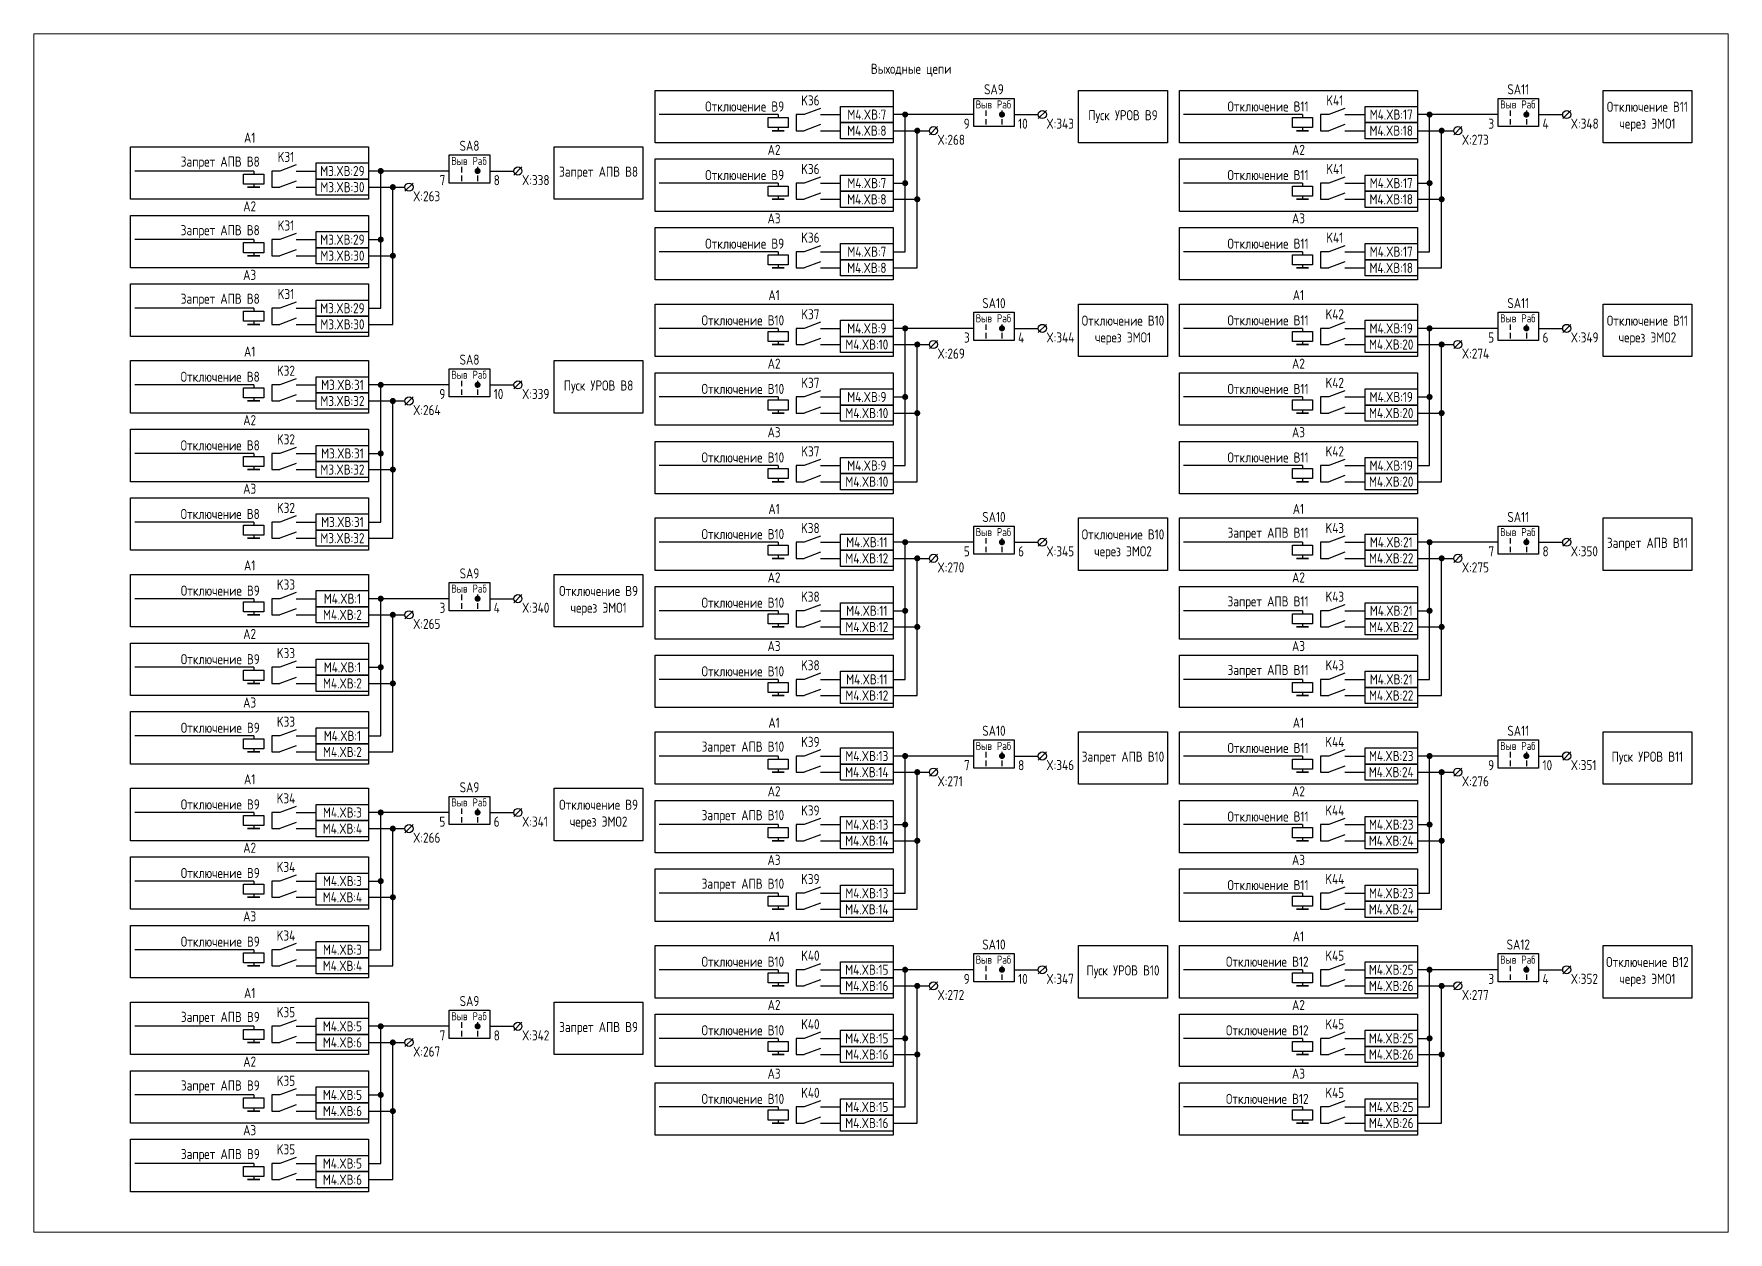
# Paper-space layout 'Лист10' of a CAD drawing. Header units: millimetres, sheet in inches. Extents: x 158.8 to 168.9, y 94.4 to 101.5.
# The model-space entities are those that its viewports show. They can reach past a viewport. Long polylines and large blocks are cut down to what shows.
import ezdxf

# ---------------------------------------------------------------- set-up
doc = ezdxf.new("R2010")
doc.units = ezdxf.units.MM
doc.styles.add('Gost_type_A', font='GOST_A.TTF')

psp = doc.layouts.new('Лист10')

msp = doc.modelspace()

# ---------------------------------------------------------------- texts
at = {"char_height": 2.5, "line_spacing_factor": 0.9, "style": 'Gost_type_A'}
for s, insert, width, attachment_point in [('Выходные цепи', (3997.5, 288), 395, 5), ('X:343', (4031.01, 276), 8, 1), ('X:348', (4161, 276), 8, 1), ('A1', (3833.5, 270), 59, 8), ('A2', (3963.5, 267), 59, 8), ('X:268', (4004.01, 272), 8, 1), ('A2', (4093.5, 267), 59, 8), ('X:273', (4134, 272), 8, 1), ('X:338', (3901.01, 262), 8, 1), ('X:263', (3874.01, 258), 8, 1), ('A2', (3833.5, 253), 59, 8), ('A3', (3963.5, 250), 59, 8), ('A3', (4093.5, 250), 59, 8), ('A3', (3833.5, 236), 59, 8), ('A1', (3963.5, 231), 59, 8), ('A1', (4093.5, 231), 59, 8), ('X:344', (4031.01, 223), 8, 1), ('X:349', (4161, 223), 8, 1), ('A1', (3833.5, 217), 59, 8), ('X:269', (4004.01, 219), 8, 1), ('X:274', (4134, 219), 8, 1), ('A2', (3963.5, 214), 59, 8), ('A2', (4093.5, 214), 59, 8), ('X:339', (3901.01, 209), 8, 1), ('A2', (3833.5, 200), 59, 8), ('X:264', (3874.01, 205), 8, 1), ('A3', (3963.5, 197), 59, 8), ('A3', (4093.5, 197), 59, 8), ('A3', (3833.5, 183), 59, 8), ('A1', (3963.5, 178), 59, 8), ('A1', (4093.5, 178), 59, 8), ('X:345', (4031.01, 170), 8, 1), ('X:350', (4161, 170), 8, 1), ('A1', (3833.5, 164), 59, 8), ('X:270', (4004.01, 166), 8, 1), ('X:275', (4134, 166), 8, 1), ('A2', (3963.5, 161), 59, 8), ('A2', (4093.5, 161), 59, 8), ('X:340', (3901.01, 156), 8, 1), ('X:265', (3874.01, 152), 8, 1), ('A2', (3833.5, 147), 59, 8), ('A3', (3963.5, 144), 59, 8), ('A3', (4093.5, 144), 59, 8), ('A3', (3833.5, 130), 59, 8), ('A1', (3963.5, 125), 59, 8), ('A1', (4093.5, 125), 59, 8), ('A1', (3833.5, 111), 59, 8), ('X:346', (4031.01, 117), 8, 1), ('X:351', (4161, 117), 8, 1), ('A2', (3963.5, 108), 59, 8), ('X:271', (4004.01, 113), 8, 1), ('A2', (4093.5, 108), 59, 8), ('X:276', (4134, 113), 8, 1), ('X:341', (3901.01, 103), 8, 1), ('X:266', (3874.01, 99), 8, 1), ('A2', (3833.5, 94), 59, 8), ('A3', (3963.5, 91), 59, 8), ('A3', (4093.5, 91), 59, 8), ('A3', (3833.5, 77), 59, 8), ('A1', (3963.5, 72.02), 59, 8), ('A1', (4093.5, 72.02), 59, 8), ('X:347', (4031.01, 64.02), 8, 1), ('X:352', (4161, 64.02), 8, 1), ('A1', (3833.5, 58), 59, 8), ('X:272', (4004.01, 60.02), 8, 1), ('X:277', (4134, 60.02), 8, 1), ('A2', (3963.5, 55.02), 59, 8), ('A2', (4093.5, 55.02), 59, 8), ('X:342', (3901.01, 50), 8, 1), ('A2', (3833.5, 41), 59, 8), ('X:267', (3874.01, 46), 8, 1), ('A3', (3963.5, 38.02), 59, 8), ('A3', (4093.5, 38.02), 59, 8), ('A3', (3833.5, 24), 59, 8)]:
    msp.add_mtext(s, dxfattribs=dict(at, insert=insert, width=width, attachment_point=attachment_point))
at = {"style": 'Gost_type_A'}
for s, insert, char_height, width, attachment_point in [('K36', (3972.5, 280.5), 2.5, 5, 5), ('SA9', (4018, 282), 2.5, 10, 8), ('K41', (4102.5, 280.5), 2.5, 5, 5), ('SA11', (4148, 282), 2.5, 10, 8), ('Отключение В9', (3966, 279), 2.5, 31.0015, 6), ('M4.XВ:7', (3986.5, 277), 2.5, 13, 5), ('Выв', (4015.5, 279.5), 2, 5, 5), ('Раб', (4020.5, 279.5), 2, 5, 5), ('Пуск УРОВ В9', (4050, 276.5), 2.5, 21.9987, 5), ('Отключение В11', (4096, 279), 2.5, 31.0015, 6), ('M4.XВ:17', (4116.5, 277), 2.5, 13, 5), ('Выв', (4145.5, 279.5), 2, 5, 5), ('Раб', (4150.5, 279.5), 2, 5, 5), ('Отключение В11\\Pчерез ЭМО1', (4180, 276.5), 2.5, 21.9987, 5), ('M4.XВ:8', (3986.5, 273), 2.5, 13, 5), ('9', (4012, 275.98), 2.5, 5, 3), ('10', (4024, 275.98), 2.5, 5, 1), ('M4.XВ:18', (4116.5, 273), 2.5, 13, 5), ('3', (4142, 275.98), 2.5, 5, 3), ('4', (4154, 275.98), 2.5, 5, 1), ('SA8', (3888, 268), 2.5, 10, 8), (' Запрет АПВ В8', (3836, 265), 2.5, 31.0015, 6), ('K31', (3842.5, 266.5), 2.5, 5, 5), ('Выв', (3885.5, 265.5), 2, 5, 5), ('Раб', (3890.5, 265.5), 2, 5, 5), ('K36', (3972.5, 263.5), 2.5, 5, 5), ('K41', (4102.5, 263.5), 2.5, 5, 5), ('M3.XВ:29', (3856.5, 263), 2.5, 13, 5), ('7', (3882, 261.98), 2.5, 5, 3), ('8', (3894, 261.98), 2.5, 5, 1), ('Запрет АПВ В8', (3920, 262.5), 2.5, 21.9988, 5), ('Отключение В9', (3966, 262), 2.5, 31.0015, 6), ('M4.XВ:7', (3986.5, 260), 2.5, 13, 5), ('Отключение В11', (4096, 262), 2.5, 31.0015, 6), ('M4.XВ:17', (4116.5, 260), 2.5, 13, 5), ('M3.XВ:30', (3856.5, 259), 2.5, 13, 5), ('M4.XВ:8', (3986.5, 256), 2.5, 13, 5), ('M4.XВ:18', (4116.5, 256), 2.5, 13, 5), (' Запрет АПВ В8', (3836, 248), 2.5, 31.0015, 6), ('K31', (3842.5, 249.5), 2.5, 5, 5), ('M3.XВ:29', (3856.5, 246), 2.5, 13, 5), ('Отключение В9', (3966, 245), 2.5, 31.0015, 6), ('K36', (3972.5, 246.5), 2.5, 5, 5), ('M4.XВ:7', (3986.5, 243), 2.5, 13, 5), ('Отключение В11', (4096, 245), 2.5, 31.0015, 6), ('K41', (4102.5, 246.5), 2.5, 5, 5), ('M4.XВ:17', (4116.5, 243), 2.5, 13, 5), ('M3.XВ:30', (3856.5, 242), 2.5, 13, 5), ('M4.XВ:8', (3986.5, 239), 2.5, 13, 5), ('M4.XВ:18', (4116.5, 239), 2.5, 13, 5), (' Запрет АПВ В8', (3836, 231), 2.5, 31.0015, 6), ('K31', (3842.5, 232.5), 2.5, 5, 5), ('SA10', (4018, 229), 2.5, 10, 8), ('SA11', (4148, 229), 2.5, 10, 8), ('M3.XВ:29', (3856.5, 229), 2.5, 13, 5), ('Отключение В10', (3966, 226), 2.5, 31.0015, 6), ('K37', (3972.5, 227.5), 2.5, 5, 5), ('Выв', (4015.5, 226.5), 2, 5, 5), ('Раб', (4020.5, 226.5), 2, 5, 5), ('Отключение В10\\Pчерез ЭМО1', (4050, 223.5), 2.5, 21.9988, 5), ('Отключение В11', (4096, 226), 2.5, 31.0015, 6), ('K42', (4102.5, 227.5), 2.5, 5, 5), ('Выв', (4145.5, 226.5), 2, 5, 5), ('Раб', (4150.5, 226.5), 2, 5, 5), ('Отключение В11\\Pчерез ЭМО2', (4180, 223.5), 2.5, 21.9988, 5), ('M3.XВ:30', (3856.5, 225), 2.5, 13, 5), ('M4.XВ:9', (3986.5, 224), 2.5, 13, 5), ('3', (4012, 222.98), 2.5, 5, 3), ('4', (4024, 222.98), 2.5, 5, 1), ('M4.XВ:19', (4116.5, 224), 2.5, 13, 5), ('5', (4142, 222.98), 2.5, 5, 3), ('6', (4154, 222.98), 2.5, 5, 1), ('M4.XВ:10', (3986.5, 220), 2.5, 13, 5), ('M4.XВ:20', (4116.5, 220), 2.5, 13, 5), ('K32', (3842.5, 213.5), 2.5, 5, 5), ('SA8', (3888, 215), 2.5, 10, 8), ('Отключение В8', (3836, 212), 2.5, 31.0015, 6), ('M3.XВ:31', (3856.5, 210), 2.5, 13, 5), ('Выв', (3885.5, 212.5), 2, 5, 5), ('Раб', (3890.5, 212.5), 2, 5, 5), ('Пуск УРОВ В8', (3920, 209.5), 2.5, 21.9988, 5), ('Отключение В10', (3966, 209), 2.5, 31.0015, 6), ('K37', (3972.5, 210.5), 2.5, 5, 5), ('Отключение В11', (4096, 209), 2.5, 31.0015, 6), ('K42', (4102.5, 210.5), 2.5, 5, 5), ('M3.XВ:32', (3856.5, 206), 2.5, 13, 5), ('9', (3882, 208.98), 2.5, 5, 3), ('10', (3894, 208.98), 2.5, 5, 1), ('M4.XВ:9', (3986.5, 207), 2.5, 13, 5), ('M4.XВ:19', (4116.5, 207), 2.5, 13, 5), ('M4.XВ:10', (3986.5, 203), 2.5, 13, 5), ('M4.XВ:20', (4116.5, 203), 2.5, 13, 5), ('K32', (3842.5, 196.5), 2.5, 5, 5), ('Отключение В8', (3836, 195), 2.5, 31.0015, 6), ('M3.XВ:31', (3856.5, 193), 2.5, 13, 5), ('Отключение В10', (3966, 192), 2.5, 31.0015, 6), ('K37', (3972.5, 193.5), 2.5, 5, 5), ('Отключение В11', (4096, 192), 2.5, 31.0015, 6), ('K42', (4102.5, 193.5), 2.5, 5, 5), ('M3.XВ:32', (3856.5, 189), 2.5, 13, 5), ('M4.XВ:9', (3986.5, 190), 2.5, 13, 5), ('M4.XВ:19', (4116.5, 190), 2.5, 13, 5), ('M4.XВ:10', (3986.5, 186), 2.5, 13, 5), ('M4.XВ:20', (4116.5, 186), 2.5, 13, 5), ('K32', (3842.5, 179.5), 2.5, 5, 5), ('Отключение В8', (3836, 178), 2.5, 31.0015, 6), ('M3.XВ:31', (3856.5, 176), 2.5, 13, 5), ('SA10', (4018, 176), 2.5, 10, 8), ('SA11', (4148, 176), 2.5, 10, 8), ('M3.XВ:32', (3856.5, 172), 2.5, 13, 5), ('Отключение В10', (3966, 173), 2.5, 31.0015, 6), ('K38', (3972.5, 174.5), 2.5, 5, 5), ('M4.XВ:11', (3986.5, 171), 2.5, 13, 5), ('Выв', (4015.5, 173.5), 2, 5, 5), ('Раб', (4020.5, 173.5), 2, 5, 5), ('Отключение В10\\Pчерез ЭМО2', (4050, 170.5), 2.5, 21.9988, 5), ('Запрет АПВ В11', (4096, 173), 2.5, 31.0015, 6), ('K43', (4102.5, 174.5), 2.5, 5, 5), ('M4.XВ:21', (4116.5, 171), 2.5, 13, 5), ('Выв', (4145.5, 173.5), 2, 5, 5), ('Раб', (4150.5, 173.5), 2, 5, 5), ('M4.XВ:12', (3986.5, 167), 2.5, 13, 5), ('5', (4012, 169.98), 2.5, 5, 3), ('6', (4024, 169.98), 2.5, 5, 1), ('M4.XВ:22', (4116.5, 167), 2.5, 13, 5), ('7', (4142, 169.98), 2.5, 5, 3), ('8', (4154, 169.98), 2.5, 5, 1), ('Запрет АПВ В11', (4180, 170.5), 2.5, 21.9988, 5), ('SA9', (3888, 162), 2.5, 10, 8), ('Отключение В9', (3836, 159), 2.5, 31.0015, 6), ('K33', (3842.5, 160.5), 2.5, 5, 5), ('Выв', (3885.5, 159.5), 2, 5, 5), ('Раб', (3890.5, 159.5), 2, 5, 5), ('Отключение В9\\Pчерез ЭМО1', (3920, 156.5), 2.5, 21.9987, 5), ('M4.XВ:1', (3856.5, 157), 2.5, 13, 5), ('3', (3882, 155.98), 2.5, 5, 3), ('4', (3894, 155.98), 2.5, 5, 1), ('Отключение В10', (3966, 156), 2.5, 31.0015, 6), ('K38', (3972.5, 157.5), 2.5, 5, 5), ('Запрет АПВ В11', (4096, 156), 2.5, 31.0015, 6), ('K43', (4102.5, 157.5), 2.5, 5, 5), ('M4.XВ:2', (3856.5, 153), 2.5, 13, 5), ('M4.XВ:12', (3986.5, 150), 2.5, 13, 5), ('M4.XВ:11', (3986.5, 154), 2.5, 13, 5), ('M4.XВ:22', (4116.5, 150), 2.5, 13, 5), ('M4.XВ:21', (4116.5, 154), 2.5, 13, 5), ('Отключение В9', (3836, 142), 2.5, 31.0015, 6), ('K33', (3842.5, 143.5), 2.5, 5, 5), ('M4.XВ:1', (3856.5, 140), 2.5, 13, 5), ('Отключение В10', (3966, 139), 2.5, 31.0015, 6), ('K38', (3972.5, 140.5), 2.5, 5, 5), ('Запрет АПВ В11', (4096, 139), 2.5, 31.0015, 6), ('K43', (4102.5, 140.5), 2.5, 5, 5), ('M4.XВ:2', (3856.5, 136), 2.5, 13, 5), ('M4.XВ:11', (3986.5, 137), 2.5, 13, 5), ('M4.XВ:21', (4116.5, 137), 2.5, 13, 5), ('M4.XВ:12', (3986.5, 133), 2.5, 13, 5), ('M4.XВ:22', (4116.5, 133), 2.5, 13, 5), ('Отключение В9', (3836, 125), 2.5, 31.0015, 6), ('K33', (3842.5, 126.5), 2.5, 5, 5), ('M4.XВ:1', (3856.5, 123), 2.5, 13, 5), ('K39', (3972.5, 121.5), 2.5, 5, 5), ('SA10', (4018, 123), 2.5, 10, 8), ('K44', (4102.5, 121.5), 2.5, 5, 5), ('SA11', (4148, 123), 2.5, 10, 8), ('M4.XВ:2', (3856.5, 119), 2.5, 13, 5), (' Запрет АПВ В10', (3966, 120), 2.5, 31.0015, 6), ('M4.XВ:13', (3986.5, 118), 2.5, 13, 5), ('Выв', (4015.5, 120.5), 2, 5, 5), ('Раб', (4020.5, 120.5), 2, 5, 5), ('Запрет АПВ В10', (4050, 117.5), 2.5, 21.9988, 5), (' Отключение В11', (4096, 120), 2.5, 31.0015, 6), ('M4.XВ:23', (4116.5, 118), 2.5, 13, 5), ('Выв', (4145.5, 120.5), 2, 5, 5), ('Раб', (4150.5, 120.5), 2, 5, 5), ('Пуск УРОВ В11', (4180, 117.5), 2.5, 21.9988, 5), ('M4.XВ:14', (3986.5, 114), 2.5, 13, 5), ('7', (4012, 116.98), 2.5, 5, 3), ('8', (4024, 116.98), 2.5, 5, 1), ('M4.XВ:24', (4116.5, 114), 2.5, 13, 5), ('9', (4142, 116.98), 2.5, 5, 3), ('10', (4154, 116.98), 2.5, 5, 1), ('SA9', (3888, 109), 2.5, 10, 8), ('Отключение В9', (3836, 106), 2.5, 31.0015, 6), ('K34', (3842.5, 107.5), 2.5, 5, 5), ('M4.XВ:3', (3856.5, 104), 2.5, 13, 5), ('Выв', (3885.5, 106.5), 2, 5, 5), ('Раб', (3890.5, 106.5), 2, 5, 5), ('Отключение В9\\Pчерез ЭМО2', (3920, 103.5), 2.5, 21.9987, 5), ('K39', (3972.5, 104.5), 2.5, 5, 5), ('K44', (4102.5, 104.5), 2.5, 5, 5), ('M4.XВ:4', (3856.5, 100), 2.5, 13, 5), ('5', (3882, 102.98), 2.5, 5, 3), ('6', (3894, 102.98), 2.5, 5, 1), (' Запрет АПВ В10', (3966, 103), 2.5, 31.0015, 6), ('M4.XВ:13', (3986.5, 101), 2.5, 13, 5), ('Отключение В11', (4096, 103), 2.5, 31.0015, 6), ('M4.XВ:23', (4116.5, 101), 2.5, 13, 5), ('M4.XВ:14', (3986.5, 97), 2.5, 13, 5), ('M4.XВ:24', (4116.5, 97), 2.5, 13, 5), ('Отключение В9', (3836, 89), 2.5, 31.0015, 6), ('K34', (3842.5, 90.5), 2.5, 5, 5), ('M4.XВ:3', (3856.5, 87), 2.5, 13, 5), ('K39', (3972.5, 87.5), 2.5, 5, 5), ('K44', (4102.5, 87.5), 2.5, 5, 5), ('M4.XВ:4', (3856.5, 83), 2.5, 13, 5), (' Запрет АПВ В10', (3966, 86), 2.5, 31.0015, 6), ('M4.XВ:13', (3986.5, 84), 2.5, 13, 5), (' Отключение В11', (4096, 86), 2.5, 31.0015, 6), ('M4.XВ:23', (4116.5, 84), 2.5, 13, 5), ('M4.XВ:14', (3986.5, 80), 2.5, 13, 5), ('M4.XВ:24', (4116.5, 80), 2.5, 13, 5), ('Отключение В9', (3836, 72), 2.5, 31.0015, 6), ('K34', (3842.5, 73.5), 2.5, 5, 5), ('SA10', (4018, 70.02), 2.5, 10, 8), ('SA12', (4148, 70.02), 2.5, 10, 8), ('M4.XВ:4', (3856.5, 66), 2.5, 13, 5), ('M4.XВ:3', (3856.5, 70), 2.5, 13, 5), ('Отключение В10', (3966, 67.02), 2.5, 31.0015, 6), ('K40', (3972.5, 68.52), 2.5, 5, 5), ('Выв', (4015.5, 67.52), 2, 5, 5), ('Раб', (4020.5, 67.52), 2, 5, 5), ('Отключение В12', (4096, 67.02), 2.5, 31.0015, 6), ('K45', (4102.5, 68.52), 2.5, 5, 5), ('Выв', (4145.5, 67.52), 2, 5, 5), ('Раб', (4150.5, 67.52), 2, 5, 5), ('Отключение В12\\Pчерез ЭМО1', (4180, 64.52), 2.5, 21.9988, 5), ('M4.XВ:15', (3986.5, 65.02), 2.5, 13, 5), ('9', (4012, 64), 2.5, 5, 3), ('10', (4024, 64), 2.5, 5, 1), ('Пуск УРОВ В10', (4050, 64.52), 2.5, 21.9988, 5), ('M4.XВ:25', (4116.5, 65.02), 2.5, 13, 5), ('3', (4142, 64), 2.5, 5, 3), ('4', (4154, 64), 2.5, 5, 1), ('M4.XВ:16', (3986.5, 61.02), 2.5, 13, 5), ('M4.XВ:26', (4116.5, 61.02), 2.5, 13, 5), (' Запрет АПВ В9', (3836, 53), 2.5, 31.0015, 6), ('K35', (3842.5, 54.5), 2.5, 5, 5), ('SA9', (3888, 56), 2.5, 10, 8), ('M4.XВ:5', (3856.5, 51), 2.5, 13, 5), ('Выв', (3885.5, 53.5), 2, 5, 5), ('Раб', (3890.5, 53.5), 2, 5, 5), ('Запрет АПВ В9', (3920, 50.5), 2.5, 21.9987, 5), ('Отключение В10', (3966, 50.02), 2.5, 31.0015, 6), ('K40', (3972.5, 51.52), 2.5, 5, 5), ('Отключение В12', (4096, 50.02), 2.5, 31.0015, 6), ('K45', (4102.5, 51.52), 2.5, 5, 5), ('M4.XВ:6', (3856.5, 47), 2.5, 13, 5), ('7', (3882, 49.98), 2.5, 5, 3), ('8', (3894, 49.98), 2.5, 5, 1), ('M4.XВ:15', (3986.5, 48.02), 2.5, 13, 5), ('M4.XВ:25', (4116.5, 48.02), 2.5, 13, 5), ('M4.XВ:16', (3986.5, 44.02), 2.5, 13, 5), ('M4.XВ:26', (4116.5, 44.02), 2.5, 13, 5), ('K35', (3842.5, 37.5), 2.5, 5, 5), (' Запрет АПВ В9', (3836, 36), 2.5, 31.0015, 6), ('M4.XВ:5', (3856.5, 34), 2.5, 13, 5), ('Отключение В10', (3966, 33.02), 2.5, 31.0015, 6), ('K40', (3972.5, 34.52), 2.5, 5, 5), ('Отключение В12', (4096, 33.02), 2.5, 31.0015, 6), ('K45', (4102.5, 34.52), 2.5, 5, 5), ('M4.XВ:6', (3856.5, 30), 2.5, 13, 5), ('M4.XВ:15', (3986.5, 31.02), 2.5, 13, 5), ('M4.XВ:25', (4116.5, 31.02), 2.5, 13, 5), ('M4.XВ:16', (3986.5, 27.02), 2.5, 13, 5), ('M4.XВ:26', (4116.5, 27.02), 2.5, 13, 5), ('K35', (3842.5, 20.5), 2.5, 5, 5), (' Запрет АПВ В9', (3836, 19), 2.5, 31.0015, 6), ('M4.XВ:5', (3856.5, 17), 2.5, 13, 5), ('M4.XВ:6', (3856.5, 13), 2.5, 13, 5)]:
    msp.add_mtext(s, dxfattribs=dict(at, insert=insert, char_height=char_height, width=width, attachment_point=attachment_point))

# ---------------------------------------------------------------- blocks, each defined once
blk = doc.blocks.new('POINT')
at = {"const_width": 0.75}
blk.add_lwpolyline([(-0.375, 0, 1), (0.375, 0, 1)], format="xyb", close=True, dxfattribs=at)
blk = doc.blocks.new('Переключатель_положение')
for p, q in [((2, 1), (2, -0.34)), ((2, -1.14), (2, -2.49))]:
    blk.add_line(p, q)

# ---------------------------------------------------------------- linework, layer by layer
at = {"ltscale": 4.32}
for p, q in [((3975, 278.5), (3971, 277)), ((4105, 278.5), (4101, 277)), ((3975, 274.5), (3971, 273)), ((4105, 274.5), (4101, 273)), ((3845, 264.5), (3841, 263)), ((3845, 260.5), (3841, 259)), ((3975, 261.5), (3971, 260)), ((4105, 261.5), (4101, 260)), ((3975, 257.5), (3971, 256)), ((4105, 257.5), (4101, 256)), ((3845, 247.5), (3841, 246)), ((3975, 244.5), (3971, 243)), ((4105, 244.5), (4101, 243)), ((3845, 243.5), (3841, 242)), ((3975, 240.5), (3971, 239)), ((4105, 240.5), (4101, 239)), ((3845, 230.5), (3841, 229)), ((3845, 226.5), (3841, 225)), ((3975, 225.5), (3971, 224)), ((4105, 225.5), (4101, 224)), ((3975, 221.5), (3971, 220)), ((4105, 221.5), (4101, 220)), ((3845, 211.5), (3841, 210)), ((3845, 207.5), (3841, 206)), ((3975, 208.5), (3971, 207)), ((4105, 208.5), (4101, 207)), ((3975, 204.5), (3971, 203)), ((4105, 204.5), (4101, 203)), ((3845, 194.5), (3841, 193)), ((3845, 190.5), (3841, 189)), ((3975, 191.5), (3971, 190)), ((4105, 191.5), (4101, 190)), ((3975, 187.5), (3971, 186)), ((4105, 187.5), (4101, 186)), ((3845, 177.5), (3841, 176)), ((3845, 173.5), (3841, 172)), ((3975, 172.5), (3971, 171)), ((4105, 172.5), (4101, 171)), ((3975, 168.5), (3971, 167)), ((4105, 168.5), (4101, 167)), ((3845, 158.5), (3841, 157)), ((3975, 155.5), (3971, 154)), ((4105, 155.5), (4101, 154)), ((3845, 154.5), (3841, 153)), ((3975, 151.5), (3971, 150)), ((4105, 151.5), (4101, 150)), ((3845, 141.5), (3841, 140)), ((3845, 137.5), (3841, 136)), ((3975, 138.5), (3971, 137)), ((3975, 134.5), (3971, 133)), ((4105, 138.5), (4101, 137)), ((4105, 134.5), (4101, 133)), ((3845, 124.5), (3841, 123)), ((3845, 120.5), (3841, 119)), ((3975, 119.5), (3971, 118)), ((4105, 119.5), (4101, 118)), ((3975, 115.5), (3971, 114)), ((4105, 115.5), (4101, 114)), ((3845, 105.5), (3841, 104)), ((3845, 101.5), (3841, 100)), ((3975, 102.5), (3971, 101)), ((4105, 102.5), (4101, 101)), ((3975, 98.5), (3971, 97)), ((4105, 98.5), (4101, 97)), ((3845, 88.5), (3841, 87)), ((3845, 84.5), (3841, 83)), ((3975, 85.5), (3971, 84)), ((4105, 85.5), (4101, 84)), ((3975, 81.5), (3971, 80)), ((4105, 81.5), (4101, 80)), ((3845, 71.5), (3841, 70)), ((3845, 67.5), (3841, 66)), ((3975, 66.52), (3971, 65.02)), ((4105, 66.52), (4101, 65.02)), ((3975, 62.52), (3971, 61.02)), ((4105, 62.52), (4101, 61.02)), ((3845, 52.5), (3841, 51)), ((3845, 48.5), (3841, 47)), ((3975, 49.52), (3971, 48.02)), ((4105, 49.52), (4101, 48.02)), ((3975, 45.52), (3971, 44.02)), ((4105, 45.52), (4101, 44.02)), ((3845, 35.5), (3841, 34)), ((3845, 31.5), (3841, 30)), ((3975, 32.52), (3971, 31.02)), ((4105, 32.52), (4101, 31.02)), ((3975, 28.52), (3971, 27.02)), ((4105, 28.52), (4101, 27.02)), ((3845, 18.5), (3841, 17)), ((3845, 14.5), (3841, 13))]:
    msp.add_line(p, q, dxfattribs=at)
for p, q in [((4031.01, 278), (4029.01, 276)), ((4161, 278), (4159, 276)), ((3964.5, 277), (3935, 277)), ((3964.5, 277), (3964.5, 276.25)), ((3964.5, 273.75), (3964.5, 273)), ((4013, 277), (3993, 277)), ((3996, 243), (3996, 277)), ((4004.01, 274), (4002.01, 272)), ((4094.5, 277), (4065, 277)), ((4094.5, 277), (4094.5, 276.25)), ((4094.5, 273.75), (4094.5, 273)), ((4143, 277), (4123, 277)), ((4126, 243), (4126, 277)), ((4134, 274), (4132, 272)), ((3993, 273), (4002, 273)), ((3999, 239), (3999, 273)), ((4123, 273), (4132, 273)), ((4129, 239), (4129, 273)), ((3834.5, 263), (3805, 263)), ((3834.5, 263), (3834.5, 262.25)), ((3883, 263), (3863, 263)), ((3866, 229), (3866, 263)), ((3901.01, 264), (3899.01, 262)), ((3834.5, 259.75), (3834.5, 259)), ((3863, 259), (3872, 259)), ((3869, 225), (3869, 259)), ((3874.01, 260), (3872.01, 258)), ((3964.5, 260), (3935, 260)), ((3964.5, 260), (3964.5, 259.25)), ((3964.5, 256.75), (3964.5, 256)), ((3993, 260), (3996, 260)), ((4094.5, 260), (4065, 260)), ((4094.5, 260), (4094.5, 259.25)), ((4094.5, 256.75), (4094.5, 256)), ((4123, 260), (4126, 260)), ((3993, 256), (3999, 256)), ((4123, 256), (4129, 256)), ((3834.5, 246), (3805, 246)), ((3834.5, 246), (3834.5, 245.25)), ((3863, 246), (3866, 246)), ((3834.5, 242.75), (3834.5, 242)), ((3863, 242), (3869, 242)), ((3964.5, 243), (3935, 243)), ((3964.5, 243), (3964.5, 242.25)), ((3964.5, 239.75), (3964.5, 239)), ((3993, 243), (3996, 243)), ((4094.5, 243), (4065, 243)), ((4094.5, 243), (4094.5, 242.25)), ((4094.5, 239.75), (4094.5, 239)), ((4123, 243), (4126, 243)), ((3993, 239), (3999, 239)), ((4123, 239), (4129, 239)), ((3834.5, 229), (3805, 229)), ((3834.5, 229), (3834.5, 228.25)), ((3863, 229), (3866, 229)), ((3834.5, 225.75), (3834.5, 225)), ((3863, 225), (3869, 225)), ((3964.5, 224), (3935, 224)), ((3964.5, 224), (3964.5, 223.25)), ((4013, 224), (3993, 224)), ((3996, 190), (3996, 224)), ((4031.01, 225), (4029.01, 223)), ((4094.5, 224), (4065, 224)), ((4094.5, 224), (4094.5, 223.25)), ((4143, 224), (4123, 224)), ((4126, 190), (4126, 224)), ((4161, 225), (4159, 223)), ((3964.5, 220.75), (3964.5, 220)), ((3993, 220), (4002, 220)), ((3999, 186), (3999, 220)), ((4004.01, 221), (4002.01, 219)), ((4094.5, 220.75), (4094.5, 220)), ((4123, 220), (4132, 220)), ((4129, 186), (4129, 220)), ((4134, 221), (4132, 219)), ((3834.5, 210), (3805, 210)), ((3834.5, 210), (3834.5, 209.25)), ((3883, 210), (3863, 210)), ((3866, 176), (3866, 210)), ((3901.01, 211), (3899.01, 209)), ((3834.5, 206.75), (3834.5, 206)), ((3863, 206), (3872, 206)), ((3869, 172), (3869, 206)), ((3874.01, 207), (3872.01, 205)), ((3964.5, 207), (3935, 207)), ((3964.5, 207), (3964.5, 206.25)), ((3993, 207), (3996, 207)), ((4094.5, 207), (4065, 207)), ((4094.5, 207), (4094.5, 206.25)), ((4123, 207), (4126, 207)), ((3964.5, 203.75), (3964.5, 203)), ((3993, 203), (3999, 203)), ((4094.5, 203.75), (4094.5, 203)), ((4123, 203), (4129, 203)), ((3834.5, 193), (3805, 193)), ((3834.5, 193), (3834.5, 192.25)), ((3834.5, 189.75), (3834.5, 189)), ((3863, 193), (3866, 193)), ((3863, 189), (3869, 189)), ((3964.5, 190), (3935, 190)), ((3964.5, 190), (3964.5, 189.25)), ((3993, 190), (3996, 190)), ((4094.5, 190), (4065, 190)), ((4094.5, 190), (4094.5, 189.25)), ((4123, 190), (4126, 190)), ((3964.5, 186.75), (3964.5, 186)), ((3993, 186), (3999, 186)), ((4094.5, 186.75), (4094.5, 186)), ((4123, 186), (4129, 186)), ((3834.5, 176), (3805, 176)), ((3834.5, 176), (3834.5, 175.25)), ((3834.5, 172.75), (3834.5, 172)), ((3863, 176), (3866, 176)), ((3863, 172), (3869, 172)), ((3964.5, 171), (3935, 171)), ((3964.5, 171), (3964.5, 170.25)), ((4013, 171), (3993, 171)), ((3996, 137), (3996, 171)), ((4004.01, 168), (4002.01, 166)), ((4031.01, 172), (4029.01, 170)), ((4094.5, 171), (4065, 171)), ((4094.5, 171), (4094.5, 170.25)), ((4143, 171), (4123, 171)), ((4126, 137), (4126, 171)), ((4134, 168), (4132, 166)), ((4161, 172), (4159, 170)), ((3964.5, 167.75), (3964.5, 167)), ((3993, 167), (4002, 167)), ((3999, 133), (3999, 167)), ((4094.5, 167.75), (4094.5, 167)), ((4123, 167), (4132, 167)), ((4129, 133), (4129, 167)), ((3834.5, 157), (3805, 157)), ((3834.5, 157), (3834.5, 156.25)), ((3883, 157), (3863, 157)), ((3866, 123), (3866, 157)), ((3901.01, 158), (3899.01, 156)), ((3834.5, 153.75), (3834.5, 153)), ((3863, 153), (3872, 153)), ((3869, 119), (3869, 153)), ((3874.01, 154), (3872.01, 152)), ((3964.5, 154), (3935, 154)), ((3964.5, 154), (3964.5, 153.25)), ((3993, 154), (3996, 154)), ((4094.5, 154), (4065, 154)), ((4094.5, 154), (4094.5, 153.25)), ((4123, 154), (4126, 154)), ((3964.5, 150.75), (3964.5, 150)), ((3993, 150), (3999, 150)), ((4094.5, 150.75), (4094.5, 150)), ((4123, 150), (4129, 150)), ((3834.5, 140), (3805, 140)), ((3834.5, 140), (3834.5, 139.25)), ((3863, 140), (3866, 140)), ((3834.5, 136.75), (3834.5, 136)), ((3863, 136), (3869, 136)), ((3964.5, 137), (3935, 137)), ((3964.5, 137), (3964.5, 136.25)), ((3993, 137), (3996, 137)), ((4094.5, 137), (4065, 137)), ((4094.5, 137), (4094.5, 136.25)), ((4123, 137), (4126, 137)), ((3964.5, 133.75), (3964.5, 133)), ((3993, 133), (3999, 133)), ((4094.5, 133.75), (4094.5, 133)), ((4123, 133), (4129, 133)), ((3834.5, 123), (3805, 123)), ((3834.5, 123), (3834.5, 122.25)), ((3863, 123), (3866, 123)), ((3834.5, 119.75), (3834.5, 119)), ((3863, 119), (3869, 119)), ((3964.5, 118), (3935, 118)), ((3964.5, 118), (3964.5, 117.25)), ((4013, 118), (3993, 118)), ((3996, 84), (3996, 118)), ((4031.01, 119), (4029.01, 117)), ((4094.5, 118), (4065, 118)), ((4094.5, 118), (4094.5, 117.25)), ((4143, 118), (4123, 118)), ((4126, 84), (4126, 118)), ((4161, 119), (4159, 117)), ((3964.5, 114.75), (3964.5, 114)), ((3993, 114), (4002, 114)), ((3999, 80), (3999, 114)), ((4004.01, 115), (4002.01, 113)), ((4094.5, 114.75), (4094.5, 114)), ((4123, 114), (4132, 114)), ((4129, 80), (4129, 114)), ((4134, 115), (4132, 113)), ((3901.01, 105), (3899.01, 103)), ((3834.5, 104), (3805, 104)), ((3834.5, 104), (3834.5, 103.25)), ((3883, 104), (3863, 104)), ((3866, 70), (3866, 104)), ((3874.01, 101), (3872.01, 99)), ((3964.5, 101), (3935, 101)), ((3964.5, 101), (3964.5, 100.25)), ((3993, 101), (3996, 101)), ((4094.5, 101), (4065, 101)), ((4094.5, 101), (4094.5, 100.25)), ((4123, 101), (4126, 101)), ((3834.5, 100.75), (3834.5, 100)), ((3863, 100), (3872, 100)), ((3869, 66), (3869, 100)), ((3964.5, 97.75), (3964.5, 97)), ((3993, 97), (3999, 97)), ((4094.5, 97.75), (4094.5, 97)), ((4123, 97), (4129, 97)), ((3834.5, 87), (3805, 87)), ((3834.5, 87), (3834.5, 86.25)), ((3863, 87), (3866, 87)), ((3964.5, 84), (3935, 84)), ((3964.5, 84), (3964.5, 83.25)), ((4094.5, 84), (4065, 84)), ((4094.5, 84), (4094.5, 83.25)), ((3834.5, 83.75), (3834.5, 83)), ((3863, 83), (3869, 83)), ((3964.5, 80.75), (3964.5, 80)), ((3993, 84), (3996, 84)), ((3993, 80), (3999, 80)), ((4094.5, 80.75), (4094.5, 80)), ((4123, 84), (4126, 84)), ((4123, 80), (4129, 80)), ((3834.5, 70), (3805, 70)), ((3834.5, 70), (3834.5, 69.25)), ((3863, 70), (3866, 70)), ((3834.5, 66.75), (3834.5, 66)), ((3863, 66), (3869, 66)), ((3964.5, 65.02), (3935, 65.02)), ((3964.5, 65.02), (3964.5, 64.27)), ((4013, 65.02), (3993, 65.02)), ((3996, 31.02), (3996, 65.02)), ((4031.01, 66.02), (4029.01, 64.02)), ((4094.5, 65.02), (4065, 65.02)), ((4094.5, 65.02), (4094.5, 64.27)), ((4143, 65.02), (4123, 65.02)), ((4126, 31.02), (4126, 65.02)), ((4161, 66.02), (4159, 64.02)), ((3964.5, 61.77), (3964.5, 61.02)), ((3993, 61.02), (4002, 61.02)), ((3999, 27.02), (3999, 61.02)), ((4004.01, 62.02), (4002.01, 60.02)), ((4094.5, 61.77), (4094.5, 61.02)), ((4123, 61.02), (4132, 61.02)), ((4129, 27.02), (4129, 61.02)), ((4134, 62.02), (4132, 60.02)), ((3834.5, 51), (3805, 51)), ((3834.5, 51), (3834.5, 50.25)), ((3883, 51), (3863, 51)), ((3866, 17), (3866, 51)), ((3901.01, 52), (3899.01, 50)), ((3834.5, 47.75), (3834.5, 47)), ((3863, 47), (3872, 47)), ((3869, 13), (3869, 47)), ((3874.01, 48), (3872.01, 46)), ((3964.5, 48.02), (3935, 48.02)), ((3964.5, 48.02), (3964.5, 47.27)), ((3993, 48.02), (3996, 48.02)), ((4094.5, 48.02), (4065, 48.02)), ((4094.5, 48.02), (4094.5, 47.27)), ((4123, 48.02), (4126, 48.02)), ((3964.5, 44.77), (3964.5, 44.02)), ((3993, 44.02), (3999, 44.02)), ((4094.5, 44.77), (4094.5, 44.02)), ((4123, 44.02), (4129, 44.02)), ((3834.5, 34), (3805, 34)), ((3834.5, 34), (3834.5, 33.25)), ((3863, 34), (3866, 34)), ((3834.5, 30.75), (3834.5, 30)), ((3863, 30), (3869, 30)), ((3964.5, 31.02), (3935, 31.02)), ((3964.5, 31.02), (3964.5, 30.27)), ((3993, 31.02), (3996, 31.02)), ((4094.5, 31.02), (4065, 31.02)), ((4094.5, 31.02), (4094.5, 30.27)), ((4123, 31.02), (4126, 31.02)), ((3964.5, 27.77), (3964.5, 27.02)), ((3993, 27.02), (3999, 27.02)), ((4094.5, 27.77), (4094.5, 27.02)), ((4123, 27.02), (4129, 27.02)), ((3834.5, 17), (3805, 17)), ((3834.5, 17), (3834.5, 16.25)), ((3863, 17), (3866, 17)), ((3834.5, 13.75), (3834.5, 13)), ((3863, 13), (3869, 13))]:
    msp.add_line(p, q)
at = {"ltscale": 1.08}
for p, q in [((3971, 277), (3969, 277)), ((3969, 277), (3969, 273)), ((3975, 277), (3980, 277)), ((4101, 277), (4099, 277)), ((4099, 277), (4099, 273)), ((4105, 277), (4110, 277)), ((3969, 273), (3971, 273)), ((3975, 273), (3980, 273)), ((4099, 273), (4101, 273)), ((4105, 273), (4110, 273)), ((3841, 263), (3839, 263)), ((3839, 263), (3839, 259)), ((3845, 263), (3850, 263)), ((3839, 259), (3841, 259)), ((3845, 259), (3850, 259)), ((3971, 260), (3969, 260)), ((3969, 260), (3969, 256)), ((3975, 260), (3980, 260)), ((4101, 260), (4099, 260)), ((4099, 260), (4099, 256)), ((4105, 260), (4110, 260)), ((3969, 256), (3971, 256)), ((3975, 256), (3980, 256)), ((4099, 256), (4101, 256)), ((4105, 256), (4110, 256)), ((3841, 246), (3839, 246)), ((3839, 246), (3839, 242)), ((3845, 246), (3850, 246)), ((3839, 242), (3841, 242)), ((3845, 242), (3850, 242)), ((3971, 243), (3969, 243)), ((3969, 243), (3969, 239)), ((3975, 243), (3980, 243)), ((4101, 243), (4099, 243)), ((4099, 243), (4099, 239)), ((4105, 243), (4110, 243)), ((3969, 239), (3971, 239)), ((3975, 239), (3980, 239)), ((4099, 239), (4101, 239)), ((4105, 239), (4110, 239)), ((3841, 229), (3839, 229)), ((3839, 229), (3839, 225)), ((3845, 229), (3850, 229)), ((3839, 225), (3841, 225)), ((3845, 225), (3850, 225)), ((3971, 224), (3969, 224)), ((3969, 224), (3969, 220)), ((3975, 224), (3980, 224)), ((4101, 224), (4099, 224)), ((4099, 224), (4099, 220)), ((4105, 224), (4110, 224)), ((3969, 220), (3971, 220)), ((3975, 220), (3980, 220)), ((4099, 220), (4101, 220)), ((4105, 220), (4110, 220)), ((3841, 210), (3839, 210)), ((3839, 210), (3839, 206)), ((3845, 210), (3850, 210)), ((3839, 206), (3841, 206)), ((3845, 206), (3850, 206)), ((3971, 207), (3969, 207)), ((3969, 207), (3969, 203)), ((3975, 207), (3980, 207)), ((4101, 207), (4099, 207)), ((4099, 207), (4099, 203)), ((4105, 207), (4110, 207)), ((3969, 203), (3971, 203)), ((3975, 203), (3980, 203)), ((4099, 203), (4101, 203)), ((4105, 203), (4110, 203)), ((3841, 193), (3839, 193)), ((3839, 193), (3839, 189)), ((3839, 189), (3841, 189)), ((3845, 193), (3850, 193)), ((3845, 189), (3850, 189)), ((3971, 190), (3969, 190)), ((3969, 190), (3969, 186)), ((3975, 190), (3980, 190)), ((4101, 190), (4099, 190)), ((4099, 190), (4099, 186)), ((4105, 190), (4110, 190)), ((3969, 186), (3971, 186)), ((3975, 186), (3980, 186)), ((4099, 186), (4101, 186)), ((4105, 186), (4110, 186)), ((3841, 176), (3839, 176)), ((3839, 176), (3839, 172)), ((3845, 176), (3850, 176)), ((3839, 172), (3841, 172)), ((3845, 172), (3850, 172)), ((3971, 171), (3969, 171)), ((3969, 171), (3969, 167)), ((3975, 171), (3980, 171)), ((4101, 171), (4099, 171)), ((4099, 171), (4099, 167)), ((4105, 171), (4110, 171)), ((3969, 167), (3971, 167)), ((3975, 167), (3980, 167)), ((4099, 167), (4101, 167)), ((4105, 167), (4110, 167)), ((3841, 157), (3839, 157)), ((3839, 157), (3839, 153)), ((3845, 157), (3850, 157)), ((3839, 153), (3841, 153)), ((3845, 153), (3850, 153)), ((3971, 154), (3969, 154)), ((3969, 154), (3969, 150)), ((3975, 154), (3980, 154)), ((4101, 154), (4099, 154)), ((4099, 154), (4099, 150)), ((4105, 154), (4110, 154)), ((3969, 150), (3971, 150)), ((3975, 150), (3980, 150)), ((4099, 150), (4101, 150)), ((4105, 150), (4110, 150)), ((3841, 140), (3839, 140)), ((3839, 140), (3839, 136)), ((3845, 140), (3850, 140)), ((3839, 136), (3841, 136)), ((3845, 136), (3850, 136)), ((3971, 137), (3969, 137)), ((3969, 137), (3969, 133)), ((3975, 137), (3980, 137)), ((4101, 137), (4099, 137)), ((4099, 137), (4099, 133)), ((4105, 137), (4110, 137)), ((3969, 133), (3971, 133)), ((3975, 133), (3980, 133)), ((4099, 133), (4101, 133)), ((4105, 133), (4110, 133)), ((3841, 123), (3839, 123)), ((3839, 123), (3839, 119)), ((3845, 123), (3850, 123)), ((3839, 119), (3841, 119)), ((3845, 119), (3850, 119)), ((3971, 118), (3969, 118)), ((3969, 118), (3969, 114)), ((3975, 118), (3980, 118)), ((4101, 118), (4099, 118)), ((4099, 118), (4099, 114)), ((4105, 118), (4110, 118)), ((3969, 114), (3971, 114)), ((3975, 114), (3980, 114)), ((4099, 114), (4101, 114)), ((4105, 114), (4110, 114)), ((3841, 104), (3839, 104)), ((3839, 104), (3839, 100)), ((3845, 104), (3850, 104)), ((3971, 101), (3969, 101)), ((3969, 101), (3969, 97)), ((3975, 101), (3980, 101)), ((4101, 101), (4099, 101)), ((4099, 101), (4099, 97)), ((4105, 101), (4110, 101)), ((3839, 100), (3841, 100)), ((3845, 100), (3850, 100)), ((3969, 97), (3971, 97)), ((3975, 97), (3980, 97)), ((4099, 97), (4101, 97)), ((4105, 97), (4110, 97)), ((3841, 87), (3839, 87)), ((3839, 87), (3839, 83)), ((3845, 87), (3850, 87)), ((3839, 83), (3841, 83)), ((3845, 83), (3850, 83)), ((3971, 84), (3969, 84)), ((3969, 84), (3969, 80)), ((3969, 80), (3971, 80)), ((3975, 84), (3980, 84)), ((3975, 80), (3980, 80)), ((4101, 84), (4099, 84)), ((4099, 84), (4099, 80)), ((4099, 80), (4101, 80)), ((4105, 84), (4110, 84)), ((4105, 80), (4110, 80)), ((3841, 70), (3839, 70)), ((3839, 70), (3839, 66)), ((3845, 70), (3850, 70)), ((3839, 66), (3841, 66)), ((3845, 66), (3850, 66)), ((3971, 65.02), (3969, 65.02)), ((3969, 65.02), (3969, 61.02)), ((3975, 65.02), (3980, 65.02)), ((4101, 65.02), (4099, 65.02)), ((4099, 65.02), (4099, 61.02)), ((4105, 65.02), (4110, 65.02)), ((3969, 61.02), (3971, 61.02)), ((3975, 61.02), (3980, 61.02)), ((4099, 61.02), (4101, 61.02)), ((4105, 61.02), (4110, 61.02)), ((3841, 51), (3839, 51)), ((3839, 51), (3839, 47)), ((3845, 51), (3850, 51)), ((3839, 47), (3841, 47)), ((3845, 47), (3850, 47)), ((3971, 48.02), (3969, 48.02)), ((3969, 48.02), (3969, 44.02)), ((3975, 48.02), (3980, 48.02)), ((4101, 48.02), (4099, 48.02)), ((4099, 48.02), (4099, 44.02)), ((4105, 48.02), (4110, 48.02)), ((3969, 44.02), (3971, 44.02)), ((3975, 44.02), (3980, 44.02)), ((4099, 44.02), (4101, 44.02)), ((4105, 44.02), (4110, 44.02)), ((3841, 34), (3839, 34)), ((3839, 34), (3839, 30)), ((3845, 34), (3850, 34)), ((3839, 30), (3841, 30)), ((3845, 30), (3850, 30)), ((3971, 31.02), (3969, 31.02)), ((3969, 31.02), (3969, 27.02)), ((3975, 31.02), (3980, 31.02)), ((4101, 31.02), (4099, 31.02)), ((4099, 31.02), (4099, 27.02)), ((4105, 31.02), (4110, 31.02)), ((3969, 27.02), (3971, 27.02)), ((3975, 27.02), (3980, 27.02)), ((4099, 27.02), (4101, 27.02)), ((4105, 27.02), (4110, 27.02)), ((3841, 17), (3839, 17)), ((3839, 17), (3839, 13)), ((3845, 17), (3850, 17)), ((3839, 13), (3841, 13)), ((3845, 13), (3850, 13))]:
    msp.add_line(p, q, dxfattribs=at)
at = {"ltscale": 4}
for p, q in [((4023, 277), (4029.01, 277)), ((4153, 277), (4159, 277)), ((3893, 263), (3899.01, 263)), ((4023, 224), (4029.01, 224)), ((4153, 224), (4159, 224)), ((3893, 210), (3899.01, 210)), ((4023, 171), (4029.01, 171)), ((4153, 171), (4159, 171)), ((3893, 157), (3899.01, 157)), ((4023, 118), (4029.01, 118)), ((4153, 118), (4159, 118)), ((3893, 104), (3899.01, 104)), ((4023, 65.02), (4029.01, 65.02)), ((4153, 65.02), (4159, 65.02)), ((3893, 51), (3899.01, 51))]:
    msp.add_line(p, q, dxfattribs=at)
for points in [[(3934, 283), (3993, 283), (3993, 270), (3934, 270)], [(4039, 283), (4061, 283), (4061, 270), (4039, 270)], [(4064, 283), (4123, 283), (4123, 270), (4064, 270)], [(4169, 283), (4191, 283), (4191, 270), (4169, 270)], [(3980, 279), (3993, 279), (3993, 275), (3980, 275)], [(4013, 281), (4023, 281), (4023, 274), (4013, 274)], [(4110, 279), (4123, 279), (4123, 275), (4110, 275)], [(4143, 281), (4153, 281), (4153, 274), (4143, 274)], [(3967, 276.25), (3967, 273.75), (3962, 273.75), (3962, 276.25)], [(3980, 275), (3993, 275), (3993, 271), (3980, 271)], [(4097, 276.25), (4097, 273.75), (4092, 273.75), (4092, 276.25)], [(4110, 275), (4123, 275), (4123, 271), (4110, 271)], [(3804, 269), (3863, 269), (3863, 256), (3804, 256)], [(3909, 269), (3931, 269), (3931, 256), (3909, 256)], [(3966, 273), (3963, 273)], [(4096, 273), (4093, 273)], [(3850, 265), (3863, 265), (3863, 261), (3850, 261)], [(3883, 267), (3893, 267), (3893, 260), (3883, 260)], [(3934, 266), (3993, 266), (3993, 253), (3934, 253)], [(4064, 266), (4123, 266), (4123, 253), (4064, 253)], [(3837, 262.25), (3837, 259.75), (3832, 259.75), (3832, 262.25)], [(3850, 261), (3863, 261), (3863, 257), (3850, 257)], [(3980, 262), (3993, 262), (3993, 258), (3980, 258)], [(4110, 262), (4123, 262), (4123, 258), (4110, 258)], [(3836, 259), (3833, 259)], [(3967, 259.25), (3967, 256.75), (3962, 256.75), (3962, 259.25)], [(3980, 258), (3993, 258), (3993, 254), (3980, 254)], [(4097, 259.25), (4097, 256.75), (4092, 256.75), (4092, 259.25)], [(4110, 258), (4123, 258), (4123, 254), (4110, 254)], [(3804, 252), (3863, 252), (3863, 239), (3804, 239)], [(3966, 256), (3963, 256)], [(4096, 256), (4093, 256)], [(3850, 248), (3863, 248), (3863, 244), (3850, 244)], [(3934, 249), (3993, 249), (3993, 236), (3934, 236)], [(4064, 249), (4123, 249), (4123, 236), (4064, 236)], [(3837, 245.25), (3837, 242.75), (3832, 242.75), (3832, 245.25)], [(3850, 244), (3863, 244), (3863, 240), (3850, 240)], [(3980, 245), (3993, 245), (3993, 241), (3980, 241)], [(4110, 245), (4123, 245), (4123, 241), (4110, 241)], [(3836, 242), (3833, 242)], [(3967, 242.25), (3967, 239.75), (3962, 239.75), (3962, 242.25)], [(3980, 241), (3993, 241), (3993, 237), (3980, 237)], [(4097, 242.25), (4097, 239.75), (4092, 239.75), (4092, 242.25)], [(4110, 241), (4123, 241), (4123, 237), (4110, 237)], [(3966, 239), (3963, 239)], [(4096, 239), (4093, 239)], [(3804, 235), (3863, 235), (3863, 222), (3804, 222)], [(3850, 231), (3863, 231), (3863, 227), (3850, 227)], [(3837, 228.25), (3837, 225.75), (3832, 225.75), (3832, 228.25)], [(3850, 227), (3863, 227), (3863, 223), (3850, 223)], [(3934, 230), (3993, 230), (3993, 217), (3934, 217)], [(4013, 228), (4023, 228), (4023, 221), (4013, 221)], [(4039, 230), (4061, 230), (4061, 217), (4039, 217)], [(4064, 230), (4123, 230), (4123, 217), (4064, 217)], [(4143, 228), (4153, 228), (4153, 221), (4143, 221)], [(4169, 230), (4191, 230), (4191, 217), (4169, 217)], [(3836, 225), (3833, 225)], [(3967, 223.25), (3967, 220.75), (3962, 220.75), (3962, 223.25)], [(3980, 226), (3993, 226), (3993, 222), (3980, 222)], [(4097, 223.25), (4097, 220.75), (4092, 220.75), (4092, 223.25)], [(4110, 226), (4123, 226), (4123, 222), (4110, 222)], [(3966, 220), (3963, 220)], [(3980, 222), (3993, 222), (3993, 218), (3980, 218)], [(4096, 220), (4093, 220)], [(4110, 222), (4123, 222), (4123, 218), (4110, 218)], [(3804, 216), (3863, 216), (3863, 203), (3804, 203)], [(3909, 216), (3931, 216), (3931, 203), (3909, 203)], [(3850, 212), (3863, 212), (3863, 208), (3850, 208)], [(3883, 214), (3893, 214), (3893, 207), (3883, 207)], [(3934, 213), (3993, 213), (3993, 200), (3934, 200)], [(4064, 213), (4123, 213), (4123, 200), (4064, 200)], [(3837, 209.25), (3837, 206.75), (3832, 206.75), (3832, 209.25)], [(3836, 206), (3833, 206)], [(3850, 208), (3863, 208), (3863, 204), (3850, 204)], [(3967, 206.25), (3967, 203.75), (3962, 203.75), (3962, 206.25)], [(3980, 209), (3993, 209), (3993, 205), (3980, 205)], [(4097, 206.25), (4097, 203.75), (4092, 203.75), (4092, 206.25)], [(4110, 209), (4123, 209), (4123, 205), (4110, 205)], [(3966, 203), (3963, 203)], [(3980, 205), (3993, 205), (3993, 201), (3980, 201)], [(4096, 203), (4093, 203)], [(4110, 205), (4123, 205), (4123, 201), (4110, 201)], [(3804, 199), (3863, 199), (3863, 186), (3804, 186)], [(3850, 195), (3863, 195), (3863, 191), (3850, 191)], [(3934, 196), (3993, 196), (3993, 183), (3934, 183)], [(4064, 196), (4123, 196), (4123, 183), (4064, 183)], [(3837, 192.25), (3837, 189.75), (3832, 189.75), (3832, 192.25)], [(3836, 189), (3833, 189)], [(3850, 191), (3863, 191), (3863, 187), (3850, 187)], [(3967, 189.25), (3967, 186.75), (3962, 186.75), (3962, 189.25)], [(3980, 192), (3993, 192), (3993, 188), (3980, 188)], [(4097, 189.25), (4097, 186.75), (4092, 186.75), (4092, 189.25)], [(4110, 192), (4123, 192), (4123, 188), (4110, 188)], [(3966, 186), (3963, 186)], [(3980, 188), (3993, 188), (3993, 184), (3980, 184)], [(4096, 186), (4093, 186)], [(4110, 188), (4123, 188), (4123, 184), (4110, 184)], [(3804, 182), (3863, 182), (3863, 169), (3804, 169)], [(3850, 178), (3863, 178), (3863, 174), (3850, 174)], [(3934, 177), (3993, 177), (3993, 164), (3934, 164)], [(4039, 177), (4061, 177), (4061, 164), (4039, 164)], [(4064, 177), (4123, 177), (4123, 164), (4064, 164)], [(4169, 177), (4191, 177), (4191, 164), (4169, 164)], [(3837, 175.25), (3837, 172.75), (3832, 172.75), (3832, 175.25)], [(3850, 174), (3863, 174), (3863, 170), (3850, 170)], [(3980, 173), (3993, 173), (3993, 169), (3980, 169)], [(4013, 175), (4023, 175), (4023, 168), (4013, 168)], [(4110, 173), (4123, 173), (4123, 169), (4110, 169)], [(4143, 175), (4153, 175), (4153, 168), (4143, 168)], [(3836, 172), (3833, 172)], [(3967, 170.25), (3967, 167.75), (3962, 167.75), (3962, 170.25)], [(3980, 169), (3993, 169), (3993, 165), (3980, 165)], [(4097, 170.25), (4097, 167.75), (4092, 167.75), (4092, 170.25)], [(4110, 169), (4123, 169), (4123, 165), (4110, 165)], [(3966, 167), (3963, 167)], [(4096, 167), (4093, 167)], [(3804, 163), (3863, 163), (3863, 150), (3804, 150)], [(3883, 161), (3893, 161), (3893, 154), (3883, 154)], [(3909, 163), (3931, 163), (3931, 150), (3909, 150)], [(3934, 160), (3993, 160), (3993, 147), (3934, 147)], [(4064, 160), (4123, 160), (4123, 147), (4064, 147)], [(3837, 156.25), (3837, 153.75), (3832, 153.75), (3832, 156.25)], [(3850, 159), (3863, 159), (3863, 155), (3850, 155)], [(3980, 156), (3993, 156), (3993, 152), (3980, 152)], [(4110, 156), (4123, 156), (4123, 152), (4110, 152)], [(3836, 153), (3833, 153)], [(3850, 155), (3863, 155), (3863, 151), (3850, 151)], [(3967, 153.25), (3967, 150.75), (3962, 150.75), (3962, 153.25)], [(3980, 152), (3993, 152), (3993, 148), (3980, 148)], [(4097, 153.25), (4097, 150.75), (4092, 150.75), (4092, 153.25)], [(4110, 152), (4123, 152), (4123, 148), (4110, 148)], [(3966, 150), (3963, 150)], [(4096, 150), (4093, 150)], [(3804, 146), (3863, 146), (3863, 133), (3804, 133)], [(3934, 143), (3993, 143), (3993, 130), (3934, 130)], [(4064, 143), (4123, 143), (4123, 130), (4064, 130)], [(3837, 139.25), (3837, 136.75), (3832, 136.75), (3832, 139.25)], [(3850, 142), (3863, 142), (3863, 138), (3850, 138)], [(3980, 139), (3993, 139), (3993, 135), (3980, 135)], [(4110, 139), (4123, 139), (4123, 135), (4110, 135)], [(3836, 136), (3833, 136)], [(3850, 138), (3863, 138), (3863, 134), (3850, 134)], [(3967, 136.25), (3967, 133.75), (3962, 133.75), (3962, 136.25)], [(3980, 135), (3993, 135), (3993, 131), (3980, 131)], [(4097, 136.25), (4097, 133.75), (4092, 133.75), (4092, 136.25)], [(4110, 135), (4123, 135), (4123, 131), (4110, 131)], [(3966, 133), (3963, 133)], [(4096, 133), (4093, 133)], [(3804, 129), (3863, 129), (3863, 116), (3804, 116)], [(3837, 122.25), (3837, 119.75), (3832, 119.75), (3832, 122.25)], [(3850, 125), (3863, 125), (3863, 121), (3850, 121)], [(3934, 124), (3993, 124), (3993, 111), (3934, 111)], [(4013, 122), (4023, 122), (4023, 115), (4013, 115)], [(4039, 124), (4061, 124), (4061, 111), (4039, 111)], [(4064, 124), (4123, 124), (4123, 111), (4064, 111)], [(4143, 122), (4153, 122), (4153, 115), (4143, 115)], [(4169, 124), (4191, 124), (4191, 111), (4169, 111)], [(3836, 119), (3833, 119)], [(3850, 121), (3863, 121), (3863, 117), (3850, 117)], [(3980, 120), (3993, 120), (3993, 116), (3980, 116)], [(4110, 120), (4123, 120), (4123, 116), (4110, 116)], [(3967, 117.25), (3967, 114.75), (3962, 114.75), (3962, 117.25)], [(3966, 114), (3963, 114)], [(3980, 116), (3993, 116), (3993, 112), (3980, 112)], [(4097, 117.25), (4097, 114.75), (4092, 114.75), (4092, 117.25)], [(4096, 114), (4093, 114)], [(4110, 116), (4123, 116), (4123, 112), (4110, 112)], [(3804, 110), (3863, 110), (3863, 97), (3804, 97)], [(3909, 110), (3931, 110), (3931, 97), (3909, 97)], [(3850, 106), (3863, 106), (3863, 102), (3850, 102)], [(3883, 108), (3893, 108), (3893, 101), (3883, 101)], [(3934, 107), (3993, 107), (3993, 94), (3934, 94)], [(4064, 107), (4123, 107), (4123, 94), (4064, 94)], [(3837, 103.25), (3837, 100.75), (3832, 100.75), (3832, 103.25)], [(3850, 102), (3863, 102), (3863, 98), (3850, 98)], [(3980, 103), (3993, 103), (3993, 99), (3980, 99)], [(4110, 103), (4123, 103), (4123, 99), (4110, 99)], [(3836, 100), (3833, 100)], [(3967, 100.25), (3967, 97.75), (3962, 97.75), (3962, 100.25)], [(3966, 97), (3963, 97)], [(3980, 99), (3993, 99), (3993, 95), (3980, 95)], [(4097, 100.25), (4097, 97.75), (4092, 97.75), (4092, 100.25)], [(4096, 97), (4093, 97)], [(4110, 99), (4123, 99), (4123, 95), (4110, 95)], [(3804, 93), (3863, 93), (3863, 80), (3804, 80)], [(3850, 89), (3863, 89), (3863, 85), (3850, 85)], [(3934, 90), (3993, 90), (3993, 77), (3934, 77)], [(4064, 90), (4123, 90), (4123, 77), (4064, 77)], [(3837, 86.25), (3837, 83.75), (3832, 83.75), (3832, 86.25)], [(3850, 85), (3863, 85), (3863, 81), (3850, 81)], [(3980, 86), (3993, 86), (3993, 82), (3980, 82)], [(4110, 86), (4123, 86), (4123, 82), (4110, 82)], [(3836, 83), (3833, 83)], [(3967, 83.25), (3967, 80.75), (3962, 80.75), (3962, 83.25)], [(3966, 80), (3963, 80)], [(3980, 82), (3993, 82), (3993, 78), (3980, 78)], [(4097, 83.25), (4097, 80.75), (4092, 80.75), (4092, 83.25)], [(4096, 80), (4093, 80)], [(4110, 82), (4123, 82), (4123, 78), (4110, 78)], [(3804, 76), (3863, 76), (3863, 63), (3804, 63)], [(3850, 72), (3863, 72), (3863, 68), (3850, 68)], [(3837, 69.25), (3837, 66.75), (3832, 66.75), (3832, 69.25)], [(3850, 68), (3863, 68), (3863, 64), (3850, 64)], [(3934, 71.02), (3993, 71.02), (3993, 58.02), (3934, 58.02)], [(4013, 69.02), (4023, 69.02), (4023, 62.02), (4013, 62.02)], [(4039, 71.02), (4061, 71.02), (4061, 58.02), (4039, 58.02)], [(4064, 71.02), (4123, 71.02), (4123, 58.02), (4064, 58.02)], [(4143, 69.02), (4153, 69.02), (4153, 62.02), (4143, 62.02)], [(4169, 71.02), (4191, 71.02), (4191, 58.02), (4169, 58.02)], [(3836, 66), (3833, 66)], [(3967, 64.27), (3967, 61.77), (3962, 61.77), (3962, 64.27)], [(3980, 67.02), (3993, 67.02), (3993, 63.02), (3980, 63.02)], [(3980, 63.02), (3993, 63.02), (3993, 59.02), (3980, 59.02)], [(4097, 64.27), (4097, 61.77), (4092, 61.77), (4092, 64.27)], [(4110, 67.02), (4123, 67.02), (4123, 63.02), (4110, 63.02)], [(4110, 63.02), (4123, 63.02), (4123, 59.02), (4110, 59.02)], [(3966, 61.02), (3963, 61.02)], [(4096, 61.02), (4093, 61.02)], [(3804, 57), (3863, 57), (3863, 44), (3804, 44)], [(3883, 55), (3893, 55), (3893, 48), (3883, 48)], [(3909, 57), (3931, 57), (3931, 44), (3909, 44)], [(3850, 53), (3863, 53), (3863, 49), (3850, 49)], [(3934, 54.02), (3993, 54.02), (3993, 41.02), (3934, 41.02)], [(4064, 54.02), (4123, 54.02), (4123, 41.02), (4064, 41.02)], [(3837, 50.25), (3837, 47.75), (3832, 47.75), (3832, 50.25)], [(3836, 47), (3833, 47)], [(3850, 49), (3863, 49), (3863, 45), (3850, 45)], [(3967, 47.27), (3967, 44.77), (3962, 44.77), (3962, 47.27)], [(3980, 50.02), (3993, 50.02), (3993, 46.02), (3980, 46.02)], [(4097, 47.27), (4097, 44.77), (4092, 44.77), (4092, 47.27)], [(4110, 50.02), (4123, 50.02), (4123, 46.02), (4110, 46.02)], [(3966, 44.02), (3963, 44.02)], [(3980, 46.02), (3993, 46.02), (3993, 42.02), (3980, 42.02)], [(4096, 44.02), (4093, 44.02)], [(4110, 46.02), (4123, 46.02), (4123, 42.02), (4110, 42.02)], [(3804, 40), (3863, 40), (3863, 27), (3804, 27)], [(3850, 36), (3863, 36), (3863, 32), (3850, 32)], [(3934, 37.02), (3993, 37.02), (3993, 24.02), (3934, 24.02)], [(4064, 37.02), (4123, 37.02), (4123, 24.02), (4064, 24.02)], [(3837, 33.25), (3837, 30.75), (3832, 30.75), (3832, 33.25)], [(3836, 30), (3833, 30)], [(3850, 32), (3863, 32), (3863, 28), (3850, 28)], [(3967, 30.27), (3967, 27.77), (3962, 27.77), (3962, 30.27)], [(3980, 33.02), (3993, 33.02), (3993, 29.02), (3980, 29.02)], [(4097, 30.27), (4097, 27.77), (4092, 27.77), (4092, 30.27)], [(4110, 33.02), (4123, 33.02), (4123, 29.02), (4110, 29.02)], [(3966, 27.02), (3963, 27.02)], [(3980, 29.02), (3993, 29.02), (3993, 25.02), (3980, 25.02)], [(4096, 27.02), (4093, 27.02)], [(4110, 29.02), (4123, 29.02), (4123, 25.02), (4110, 25.02)], [(3804, 23), (3863, 23), (3863, 10), (3804, 10)], [(3850, 19), (3863, 19), (3863, 15), (3850, 15)], [(3837, 16.25), (3837, 13.75), (3832, 13.75), (3832, 16.25)], [(3836, 13), (3833, 13)], [(3850, 15), (3863, 15), (3863, 11), (3850, 11)]]:
    msp.add_lwpolyline(points, close=True)
for centre in [(4030.01, 277), (4160, 277), (4003.01, 273), (4133, 273), (3900.01, 263), (3873.01, 259), (4030.01, 224), (4160, 224), (4003.01, 220), (4133, 220), (3900.01, 210), (3873.01, 206), (4003.01, 167), (4030.01, 171), (4133, 167), (4160, 171), (3900.01, 157), (3873.01, 153), (4030.01, 118), (4160, 118), (4003.01, 114), (4133, 114), (3900.01, 104), (3873.01, 100), (4030.01, 65.02), (4160, 65.02), (4003.01, 61.02), (4133, 61.02), (3900.01, 51), (3873.01, 47)]:
    msp.add_circle(centre, 1)

# ---------------------------------------------------------------- block references
for name, p in [('POINT', (3996, 277)), ('Переключатель_положение', (4014, 277)), ('POINT', (4020, 277)), ('Переключатель_положение', (4018, 277)), ('POINT', (4126, 277)), ('Переключатель_положение', (4144, 277)), ('POINT', (4150, 277)), ('Переключатель_положение', (4148, 277)), ('POINT', (3999, 273)), ('POINT', (4129, 273)), ('POINT', (3866, 263)), ('Переключатель_положение', (3884, 263)), ('POINT', (3890, 263)), ('Переключатель_положение', (3888, 263)), ('POINT', (3996, 260)), ('POINT', (4126, 260)), ('POINT', (3869, 259)), ('POINT', (3999, 256)), ('POINT', (4129, 256)), ('POINT', (3866, 246)), ('POINT', (3869, 242)), ('POINT', (3996, 224)), ('Переключатель_положение', (4014, 224)), ('POINT', (4020, 224)), ('Переключатель_положение', (4018, 224)), ('POINT', (4126, 224)), ('Переключатель_положение', (4144, 224)), ('POINT', (4150, 224)), ('Переключатель_положение', (4148, 224)), ('POINT', (3999, 220)), ('POINT', (4129, 220)), ('POINT', (3866, 210)), ('Переключатель_положение', (3884, 210)), ('POINT', (3890, 210)), ('Переключатель_положение', (3888, 210)), ('POINT', (3869, 206)), ('POINT', (3996, 207)), ('POINT', (4126, 207)), ('POINT', (3999, 203)), ('POINT', (4129, 203)), ('POINT', (3866, 193)), ('POINT', (3869, 189)), ('POINT', (3996, 171)), ('Переключатель_положение', (4014, 171)), ('POINT', (4020, 171)), ('Переключатель_положение', (4018, 171)), ('POINT', (4126, 171)), ('Переключатель_положение', (4144, 171)), ('POINT', (4150, 171)), ('Переключатель_положение', (4148, 171)), ('POINT', (3999, 167)), ('POINT', (4129, 167)), ('POINT', (3866, 157)), ('Переключатель_положение', (3884, 157)), ('POINT', (3890, 157)), ('Переключатель_положение', (3888, 157)), ('POINT', (3869, 153)), ('POINT', (3996, 154)), ('POINT', (4126, 154)), ('POINT', (3999, 150)), ('POINT', (4129, 150)), ('POINT', (3866, 140)), ('POINT', (3869, 136)), ('POINT', (3996, 118)), ('Переключатель_положение', (4014, 118)), ('POINT', (4020, 118)), ('Переключатель_положение', (4018, 118)), ('POINT', (4126, 118)), ('Переключатель_положение', (4144, 118)), ('POINT', (4150, 118)), ('Переключатель_положение', (4148, 118)), ('POINT', (3999, 114)), ('POINT', (4129, 114)), ('Переключатель_положение', (3884, 104)), ('Переключатель_положение', (3888, 104)), ('POINT', (3866, 104)), ('POINT', (3890, 104)), ('POINT', (3996, 101)), ('POINT', (4126, 101)), ('POINT', (3869, 100)), ('POINT', (3999, 97)), ('POINT', (4129, 97)), ('POINT', (3866, 87)), ('POINT', (3869, 83)), ('POINT', (3996, 65.02)), ('Переключатель_положение', (4014, 65.02)), ('POINT', (4020, 65.02)), ('Переключатель_положение', (4018, 65.02)), ('POINT', (4126, 65.02)), ('Переключатель_положение', (4144, 65.02)), ('POINT', (4150, 65.02)), ('Переключатель_положение', (4148, 65.02)), ('POINT', (3999, 61.02)), ('POINT', (4129, 61.02)), ('POINT', (3866, 51)), ('Переключатель_положение', (3884, 51)), ('POINT', (3890, 51)), ('Переключатель_положение', (3888, 51)), ('POINT', (3869, 47)), ('POINT', (3996, 48.02)), ('POINT', (4126, 48.02)), ('POINT', (3999, 44.02)), ('POINT', (4129, 44.02)), ('POINT', (3866, 34)), ('POINT', (3869, 30))]:
    msp.add_blockref(name, p)

msp.set_redraw_order([(e.dxf.handle, doc.entitydb.next_handle()) for e in msp.query("TEXT MTEXT ATTDEF DIMENSION ARC_DIMENSION")])  # texts and dimensions are drawn at this point

# ---------------------------------------------------------------- viewports
at = {"layer": '0', "view_target_point": (1406.353, 188.427)}
psp.add_viewport(center=(163.832, 97.982), size=(10.078, 7.12672), view_center_point=(2583.647, -39.927), view_height=297, dxfattribs=at)

doc.saveas('drawing.dxf')
